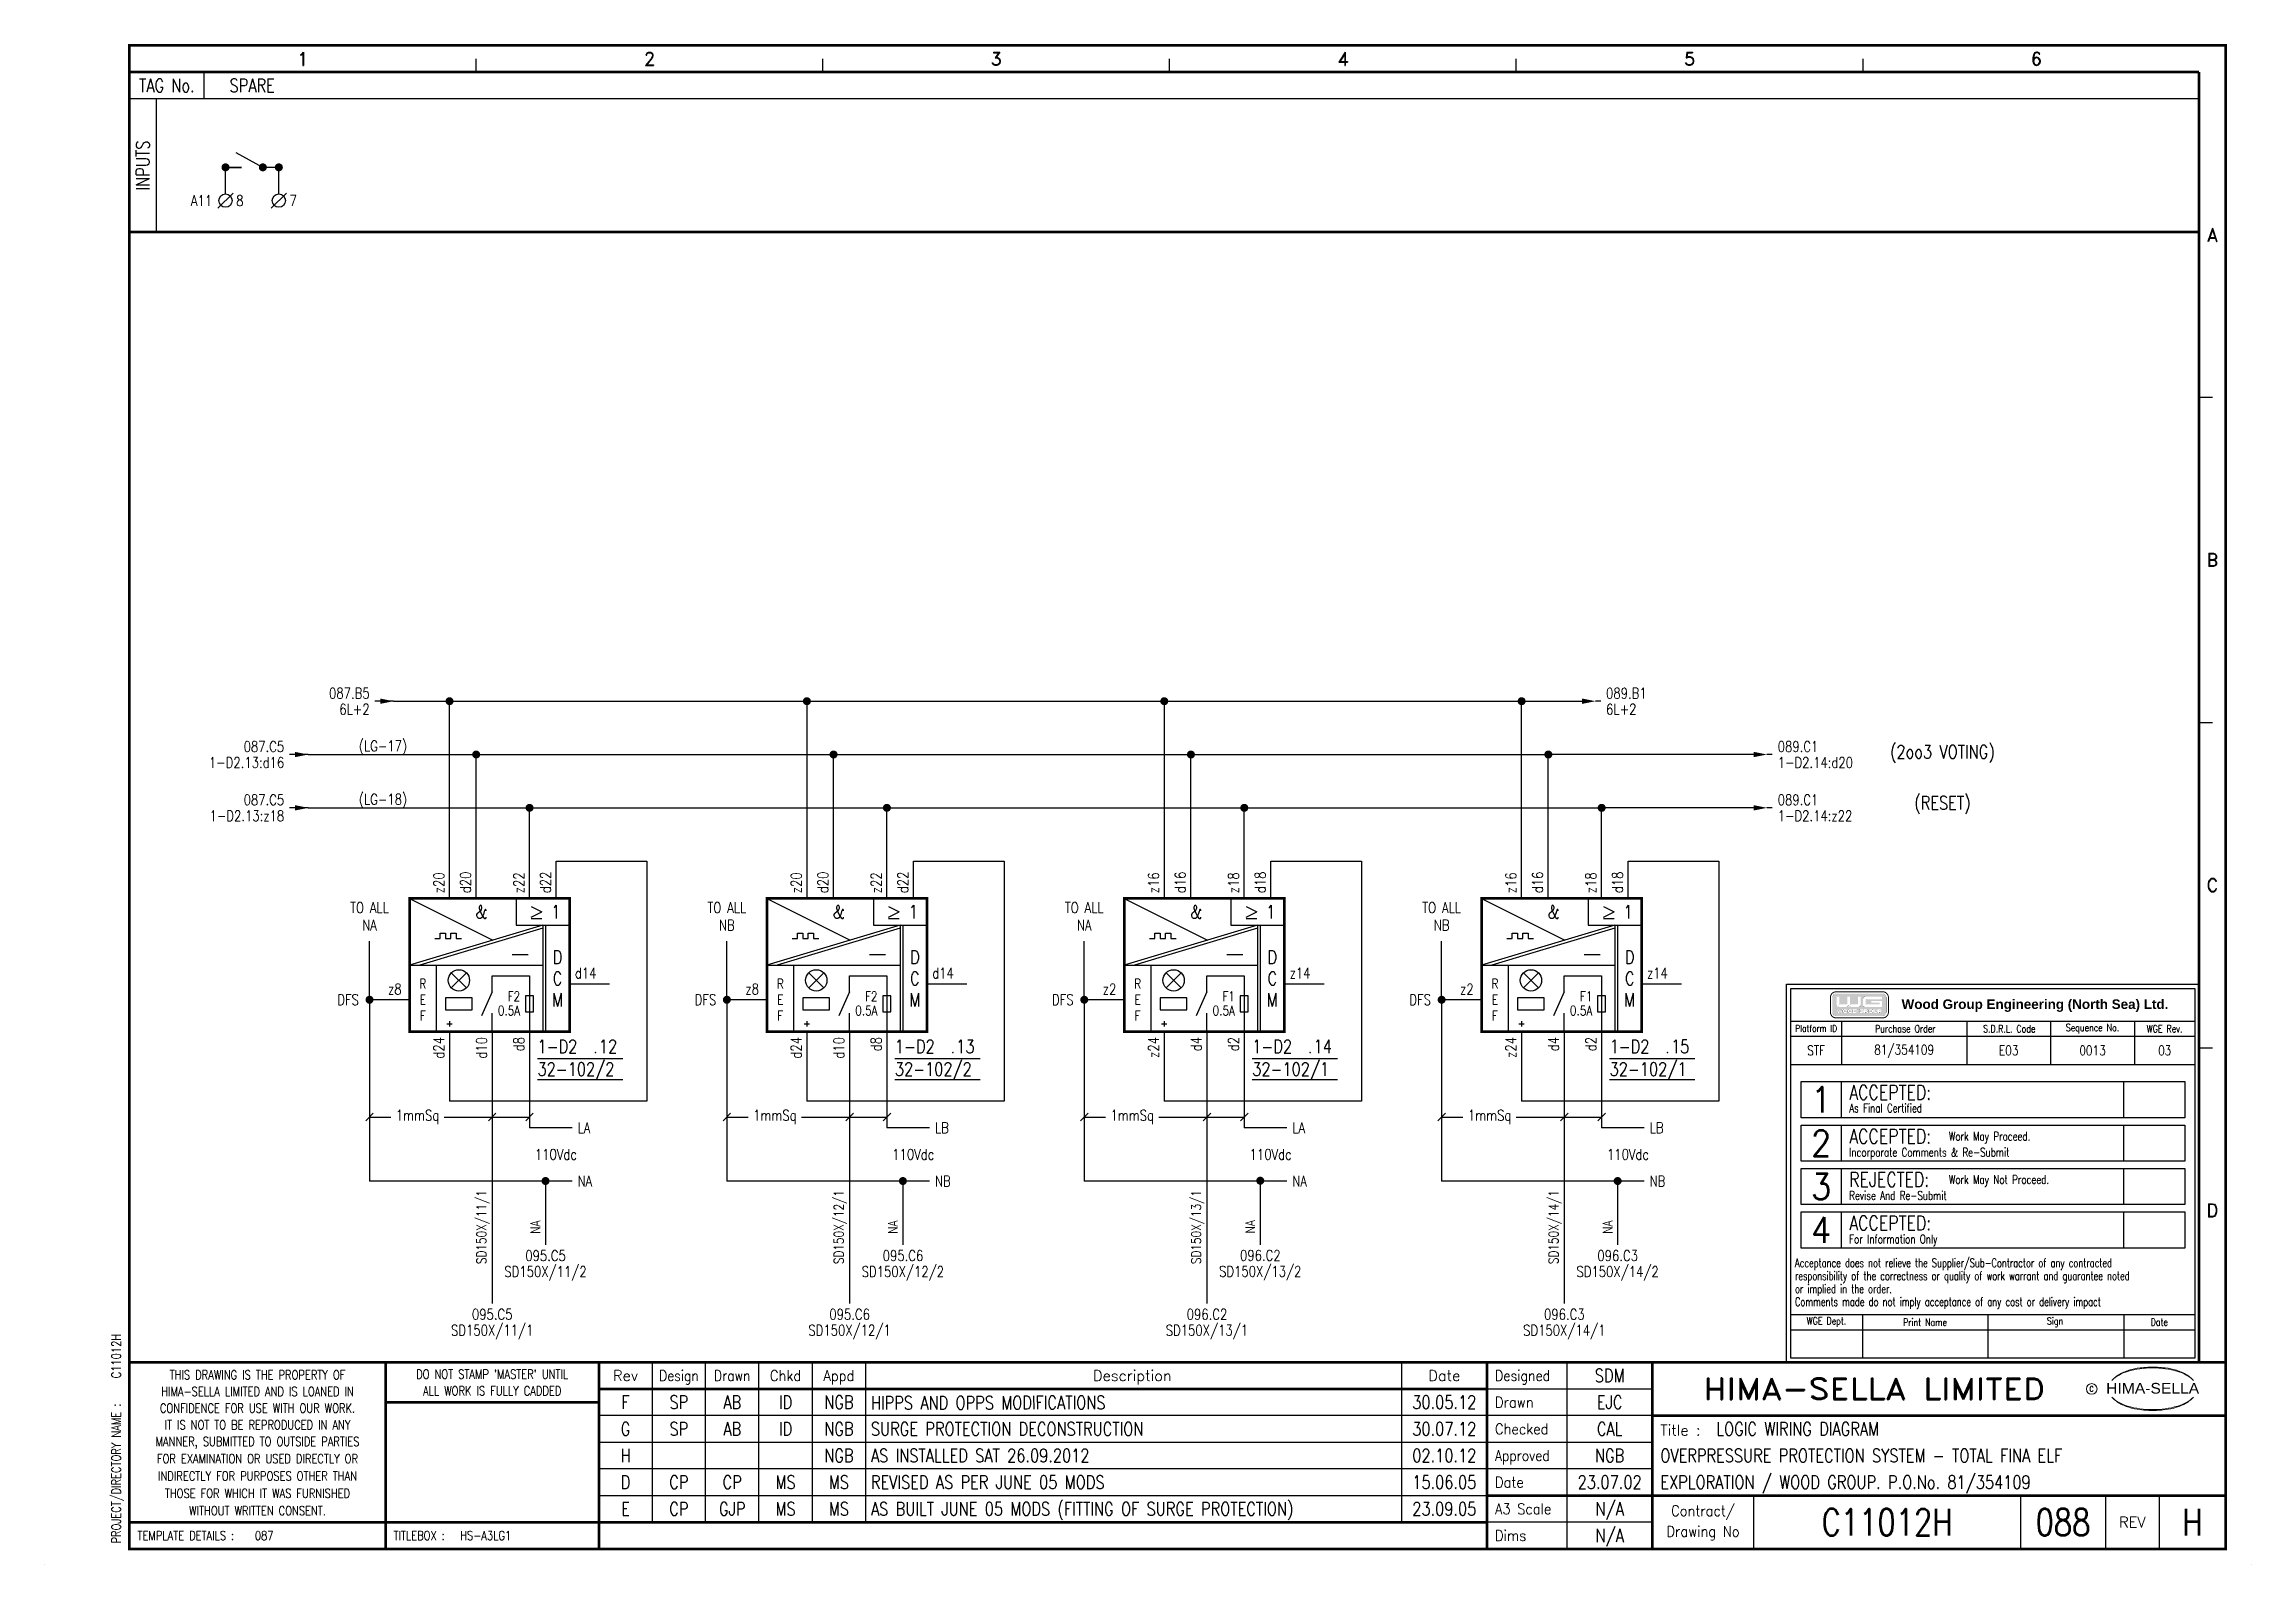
# Model space of a CAD drawing. Extents: x 0 to 414, y 0 to 285.
import ezdxf
from ezdxf.enums import TextEntityAlignment as Align

# ---------------------------------------------------------------- set-up
doc = ezdxf.new("R2010")
doc.units = 0
doc.header["$LTSCALE"] = 10
doc.header["$MEASUREMENT"] = 0
doc.linetypes.add('CONTINU', pattern=[0])
doc.linetypes.add('HIDDEN2', pattern=[0.1875, 0.125, -0.0625])
doc.layers.get('0').update_dxf_attribs({"linetype": 'CONTINUOUS'})
for name, color, linetype in [('ADD', 2, 'CONTINUOUS'), ('CATALOGUE', 2, 'CONTINUOUS'), ('COL', 2, 'CONTINU'), ('COM', 2, 'CONTINUOUS'), ('COUNTER', 2, 'CONTINUOUS'), ('DES', 2, 'CONTINUOUS'), ('ELAC003$', 7, 'CONTINUOUS'), ('GROUP', 2, 'CONTINUOUS'), ('LAB', 2, 'CONTINUOUS'), ('LINE', 1, 'CONTINUOUS'), ('LOCATION', 2, 'CONTINUOUS'), ('PCABGREY-0_22', 7, 'CONTINUOUS'), ('PREFIX', 2, 'CONTINUOUS'), ('RACK', 2, 'CONTINUOUS'), ('RECORD', 2, 'CONTINUOUS'), ('ROW', 2, 'CONTINU'), ('SLOT', 2, 'CONTINUOUS'), ('SNA', 2, 'CONTINUOUS'), ('SPOTS', 7, 'CONTINUOUS'), ('TEXT', 2, 'CONTINUOUS'), ('TPOL', 3, 'CONTINUOUS'), ('UPS', 7, 'CONTINUOUS'), ('WIRENOS', 4, 'CONTINUOUS'), ('XR_FUNCTION', 2, 'CONTINUOUS'), ('XR_MAIN', 2, 'CONTINUOUS'), ('ZONE', 2, 'CONTINUOUS')]:
    doc.layers.add(name, color=color, linetype=linetype)
doc.layers.add('MCABGREY-0_22', color=4, linetype='CONTINUOUS', plot=False)
doc.styles.add('ARIAL', font='ARIAL.TTF', dxfattribs={"height": 2.5})
doc.styles.add('CATALOGU', font='ROMANS.shx', dxfattribs={"width": 0.8, "height": 2.5})
doc.styles.add('CROSSREF', font='ROMANS.shx', dxfattribs={"width": 0.8, "height": 1})
doc.styles.add('FUNCTION', font='romans.shx', dxfattribs={"width": 0.8, "height": 2.5})
doc.styles.add('GROUP', font='romans.shx', dxfattribs={"width": 0.8, "height": 2.5})
doc.styles.add('LOCATION', font='romans.shx', dxfattribs={"width": 0.8, "height": 2})
doc.styles.add('PINS', font='romans.shx', dxfattribs={"width": 0.8, "height": 2})
doc.styles.add('RACK', font='romans.shx', dxfattribs={"width": 0.8, "height": 2})
doc.styles.add('REFERENC', font='ROMANS.shx', dxfattribs={"width": 0.8, "height": 2.5})
doc.styles.add('ROMAND', font='ROMAND')
doc.styles.add('ROMANS', font='romans.shx', dxfattribs={"width": 0.8})
doc.styles.add('SLOT', font='romans.shx', dxfattribs={"width": 0.8, "height": 2})
doc.styles.add('SYMBOL', font='romans.shx', dxfattribs={"width": 0.8})
doc.styles.add('TERMINAL', font='romans.shx', dxfattribs={"width": 0.8, "height": 2})
doc.styles.add('WIRES', font='ROMANS.shx', dxfattribs={"width": 0.8, "height": 2})
doc.styles.add('ZONE', font='ISOCP.shx', dxfattribs={"height": 2.5})

msp = doc.modelspace()

# ---------------------------------------------------------------- texts
at = {"color": 1, "linetype": 'Continuous', "insert": (348.2396, 106.073), "char_height": 1.8, "width": 56.3327, "attachment_point": 1}
msp.add_mtext('{\\fSwis721 BT|b1|i0|c0|p34;Wood Group Engineering (North Sea) Ltd.}', dxfattribs=at)
at = {"style": 'ROMANS', "flags": 8}
msp.add_attdef('CN1', text='1', height=0.0025, dxfattribs=at).set_placement((65.0183, 162), align=Align.MIDDLE_RIGHT)
msp.add_attdef('CN1', (288.3378, 162), '1', height=0.0025, dxfattribs=at)
at = {"layer": 'ELAC003$', "color": 1, "linetype": 'Continuous', "style": 'ROMANS', "width": 0.8}
for s, height, p in [('Platform ID', 1.2758, (332.2267, 100.616)), ('Purchase Order', 1.35, (348.9272, 100.5606)), ('S.D.R.L. Code', 1.35, (368.4235, 100.5606)), ('Sequence No.', 1.35, (384.0323, 100.5606)), ('WGE Rev.', 1.35, (397.5546, 100.5606)), ('WGE Dept.', 1.35, (334.1631, 45.5411)), ('Print Name', 1.35, (352.6356, 45.5411)), ('Sign', 1.35, (377, 45.5411)), ('Date', 1.35, (396.5577, 45.5411))]:
    msp.add_text(s, height=height, dxfattribs=at).set_placement(p, align=Align.MIDDLE)
at = {"layer": 'ELAC003$', "color": 3, "linetype": 'Continuous', "style": 'ROMANS', "width": 0.8889}
for s, p in [('1', (333.1663, 87.2591)), ('2', (333.1663, 79.0867)), ('3', (333.1663, 70.9808)), ('4', (333.1663, 62.8084))]:
    msp.add_text(s, height=4.86, dxfattribs=at).set_placement(p, align=Align.MIDDLE)
at = {"layer": 'ELAC003$', "color": 3, "linetype": 'Continuous', "style": 'ROMANS'}
for s, height, width, p in [('ACCEPTED:', 2.7, 0.8, (338.4173, 88.6079)), ('As Final Certified', 1.62, 0.7333, (338.4173, 85.6902)), ('ACCEPTED:', 2.7, 0.8, (338.4173, 80.3915)), ('Work May Proceed.', 1.62, 0.7333, (357.0989, 80.3915)), ('Incorporate Comments & Re-Submit', 1.62, 0.7333, (338.4173, 77.3924)), ('REJECTED:', 2.7, 0.8, (338.4173, 72.2856)), ('Work May Not Proceed.', 1.62, 0.7333, (357.0989, 72.2856)), ('Revise And Re-Submit', 1.62, 0.7333, (338.4173, 69.2865)), ('ACCEPTED:', 2.7, 0.8, (338.4173, 64.1133)), ('For Information Only', 1.62, 0.7333, (338.4173, 61.1143))]:
    msp.add_text(s, height=height, dxfattribs=dict(at, width=width)).set_placement(p, align=Align.MIDDLE_LEFT)
at = {"layer": 'ELAC003$', "color": 1, "linetype": 'Continuous', "style": 'ROMANS', "width": 0.7}
for s, p in [('Acceptance does not relieve the Supplier/Sub-Contractor of any contracted', (328.2492, 57.4562)), ('responsibility of the correctness or quality of work warrant and guarantee noted', (328.2492, 55.0262)), ('or implied in the order.', (328.2492, 52.5962)), ('Comments made do not imply acceptance of any cost or delivery impact', (328.2492, 50.1662))]:
    msp.add_text(s, height=1.62, dxfattribs=at).set_placement(p, align=Align.TOP_LEFT)
at = {"layer": 'MCABGREY-0_22', "style": 'WIRES', "width": 0.8}
for s, p in [('(LG-17)', (59, 152)), ('(LG-18)', (59, 142))]:
    msp.add_text(s, height=2, dxfattribs=at).set_placement(p, align=Align.BOTTOM_LEFT)
at = {"layer": 'TEXT', "style": 'ROMANS', "width": 0.8}
for s, height, p in [('SPARE', 2.5, (39, 277.5)), ('(2oo3 VOTING)', 2.5, (355.8865, 152.3331)), ('(RESET)', 2.5, (355.8865, 142.7804)), ('TO ALL', 2, (61, 123.28)), ('TO ALL', 2, (128, 123.28)), ('TO ALL', 2, (195, 123.28)), ('TO ALL', 2, (262, 123.28)), ('NA', 2, (61, 120)), ('NB', 2, (128, 120)), ('NA', 2, (195, 120)), ('NB', 2, (262, 120)), ('STF', 1.8, (332.2029, 96.5075)), ('81/354109', 1.8, (348.7153, 96.5075)), ('E03', 1.8, (368.3175, 96.5075)), ('0013', 1.8, (384.0325, 96.5075)), ('03', 1.8, (397.5545, 96.5075))]:
    msp.add_text(s, height=height, dxfattribs=at).set_placement(p, align=Align.MIDDLE)
at = {"layer": 'TEXT', "color": 3, "style": 'ROMANS', "width": 0.8}
for p in [(70, 84), (137, 84), (204, 84), (271, 84)]:
    msp.add_text('1mmSq', height=2, dxfattribs=at).set_placement(p, align=Align.MIDDLE)
at = {"layer": 'TEXT', "style": 'ROMANS', "width": 0.8}
for s, p in [('LA', (100, 81)), ('LB', (167, 81)), ('LA', (234, 81)), ('LB', (301, 81)), ('110Vdc', (92, 76)), ('110Vdc', (159, 76)), ('110Vdc', (226, 76)), ('110Vdc', (293, 76)), ('NA', (100, 71)), ('NB', (167, 71)), ('NA', (234, 71)), ('NB', (301, 71))]:
    msp.add_text(s, height=2, dxfattribs=at).set_placement(p)
for s, p in [('095.C5', (94, 58)), ('095.C6', (161, 58)), ('096.C2', (227.9983, 58.0587)), ('096.C3', (295, 58)), ('SD150X/11/2', (94, 55)), ('SD150X/12/2', (161, 55)), ('SD150X/13/2', (227.9983, 55.0587)), ('SD150X/14/2', (295, 55)), ('095.C5', (84, 47)), ('095.C6', (151, 47)), ('096.C2', (218, 47)), ('096.C3', (285, 47)), ('SD150X/11/1', (84, 44)), ('SD150X/12/1', (151, 44)), ('SD150X/13/1', (218, 44)), ('SD150X/14/1', (285, 44))]:
    msp.add_text(s, height=2, dxfattribs=at).set_placement(p, align=Align.MIDDLE_CENTER)
at = {"layer": 'TEXT', "width": 0.8}
for tag, text, style, p in [('087.B5', '', 'CROSSREF', (61.0183, 163.5)), ('6L+2', '??:??', 'ROMANS', (61.0183, 160.5))]:
    msp.add_attdef(tag, text=text, height=2, dxfattribs=dict(at, style=style)).set_placement(p, align=Align.MIDDLE_RIGHT)
for tag, text, style, p in [('089.B1', '', 'CROSSREF', (292.8378, 163.5)), ('6L+2', '??:??', 'ROMANS', (292.8378, 160.5))]:
    msp.add_attdef(tag, text=text, height=2, dxfattribs=dict(at, style=style)).set_placement(p, align=Align.MIDDLE_LEFT)
at = {"layer": 'UPS', "insert": (155, 31.6443), "char_height": 2.5, "width": 99, "attachment_point": 1, "rotation": 0.063025, "style": 'ROMANS'}
msp.add_mtext('HIPPS AND OPPS MODIFICATIONS', dxfattribs=at)
at = {"layer": 'UPS', "char_height": 2.5, "width": 99, "attachment_point": 1, "style": 'ROMANS'}
for s, insert in [('SURGE PROTECTION DECONSTRUCTION', (155, 26.75)), ('AS INSTALLED SAT 26.09.2012', (155, 21.75)), ('REVISED AS PER JUNE 05 MODS', (155, 16.75)), ('AS BUILT JUNE 05 MODS (FITTING OF SURGE PROTECTION)', (155, 11.75))]:
    msp.add_mtext(s, dxfattribs=dict(at, insert=insert))
at = {"layer": 'WIRENOS', "style": 'ROMANS', "width": 0.8}
for s, p in [('SD150X/11/1', (82.1095, 63.3546)), ('SD150X/12/1', (149.1095, 63.3546)), ('SD150X/13/1', (216.1095, 63.3546)), ('SD150X/14/1', (283.1095, 63.3546)), ('NA', (92.1095, 63.3546)), ('NA', (159.1095, 63.3546)), ('NA', (226.1078, 63.4133)), ('NA', (293.1095, 63.3546))]:
    msp.add_text(s, height=1.8, rotation=90, dxfattribs=at).set_placement(p, align=Align.MIDDLE)

# ---------------------------------------------------------------- blocks, each defined once
blk = doc.blocks.new('HS-A3LG1')
at = {"color": 1}
for p, q in [((81, 280), (81, 282.5)), ((146, 280), (146, 282.5)), ((211, 280), (211, 282.5)), ((276, 280), (276, 282.5)), ((341, 280), (341, 282.5)), ((30, 275), (30, 280)), ((404, 275), (16, 275)), ((21, 275), (21, 250)), ((404, 219), (406.5, 219)), ((404, 158), (406.5, 158)), ((404, 97), (406.5, 97)), ((114, 38), (114, 8)), ((124, 8), (124, 38)), ((134, 8), (134, 38)), ((144, 38), (144, 8)), ((154, 38), (154, 8)), ((254.5, 38), (254.5, 8)), ((285.5, 38), (285.5, 3)), ((270.5, 33), (301.5, 33)), ((301.5, 28), (104, 28)), ((104, 23), (301.5, 23)), ((301.5, 18), (104, 18)), ((104, 13), (270.5, 13)), ((320.5, 13), (320.5, 3)), ((370.5, 13), (370.5, 3)), ((386.5, 3), (386.5, 13)), ((396.5, 13), (396.5, 3)), ((301.5, 8), (270.5, 8)), ((0, 0), (0, 0.025)), ((413.9, 0), (413.9, 0.025))]:
    blk.add_line(p, q, dxfattribs=at)
at = {"color": 1, "const_width": 0.5}
blk.add_lwpolyline([(16, 3), (409, 3), (409, 285), (16, 285)], close=True, dxfattribs=at)
for points in [[(16, 280), (404, 280)], [(404, 38), (404, 280)], [(404, 250), (16, 250)], [(409, 38), (16, 38)], [(64, 3), (64, 38)], [(104, 3), (104, 38)], [(270.5, 38), (270.5, 3)], [(301.5, 3), (301.5, 38)], [(270.5, 33), (104, 33)], [(104, 30.5), (64, 30.5)], [(409, 28), (301.5, 28)], [(270.5, 13), (409, 13)], [(270.5, 8), (16, 8)]]:
    blk.add_lwpolyline(points, dxfattribs=at)
at = {"color": 3, "lineweight": 13}
blk.add_circle((383.8795, 33), 1, dxfattribs=at)
for centre, radius, start, end in [((392.604, 29.3277), 7.2401, 106.0532, 133.5024), ((392.8763, 29.5135), 7.2999, 130.419, 136.057), ((392.1149, 30.6001), 5.9804, 122.244, 131.6154), ((391.752, 31.2819), 5.2104, 111.8206, 122.8668), ((393.7772, 27.1992), 9.7601, 107.5931, 113.9452), ((395.0991, 20.9965), 15.9367, 89.2698, 106.3911), ((394.0978, 26.015), 10.9859, 96.0146, 107.3203), ((395.2933, 18.8099), 18.2818, 92.8917, 97.3734), ((395.2419, 21.3644), 15.7281, 89.7805, 93.1738), ((395.5053, 20.9965), 15.9367, 73.6089, 90.7302), ((395.3626, 21.3644), 15.7281, 86.8262, 90.2195), ((395.3112, 18.8099), 18.2818, 82.6266, 87.1083), ((396.5067, 26.015), 10.9859, 72.6797, 83.9854), ((396.8272, 27.1992), 9.7601, 66.0548, 72.4069), ((398.0005, 29.3277), 7.2401, 46.4976, 73.9468), ((398.8524, 31.2819), 5.2104, 57.1332, 68.1794), ((398.4895, 30.6001), 5.9804, 48.3846, 57.756), ((397.7282, 29.5135), 7.2999, 43.943, 49.581), ((392.8763, 36.545), 7.2999, 223.943, 229.581), ((392.604, 36.7308), 7.2401, 226.4976, 253.9468), ((392.1149, 35.4585), 5.9804, 228.3846, 237.756), ((391.752, 34.7766), 5.2104, 237.1332, 248.1794), ((393.7772, 38.8593), 9.7601, 246.0548, 252.4069), ((395.0991, 45.062), 15.9367, 253.6089, 270.7302), ((394.0978, 40.0435), 10.9859, 252.6797, 263.9854), ((395.2933, 47.2486), 18.2818, 262.6266, 267.1083), ((395.2419, 44.6941), 15.7281, 266.8262, 270.2195), ((395.5053, 45.062), 15.9367, 269.2698, 286.3911), ((395.3626, 44.6941), 15.7281, 269.7805, 273.1738), ((395.3112, 47.2486), 18.2818, 272.8917, 277.3734), ((396.5067, 40.0435), 10.9859, 276.0146, 287.3203), ((396.8272, 38.8593), 9.7601, 287.5931, 293.9452), ((398.0005, 36.7308), 7.2401, 286.0532, 313.5024), ((398.8524, 34.7766), 5.2104, 291.8206, 302.8668), ((398.4895, 35.4585), 5.9804, 302.244, 311.6154), ((397.7282, 36.545), 7.2999, 310.419, 316.057)]:
    blk.add_arc(centre, radius, start, end, dxfattribs=at)
at = {"color": 2, "style": 'ROMAND'}
for s, p in [('1', (48.5, 282.5)), ('2', (113.5, 282.5)), ('3', (178.5, 282.5)), ('4', (243.5, 282.5)), ('5', (308.5, 282.5)), ('6', (373.5, 282.5)), ('A', (406.5, 249.5)), ('B', (406.5, 188.5)), ('C', (406.5, 127.5)), ('D', (406.5, 66.5))]:
    blk.add_text(s, height=2.5, dxfattribs=at).set_placement(p, align=Align.MIDDLE)
at = {"color": 1}
for s, height, style, width, p in [('TAG No.', 2.5, 'ROMANS', 0.8, (23, 277.5)), ('HIMA-SELLA LIMITED', 4, 'ROMAND', 1.15, (343.0965, 33))]:
    blk.add_text(s, height=height, dxfattribs=dict(at, style=style, width=width)).set_placement(p, align=Align.MIDDLE)
at = {"color": 1, "style": 'ROMANS', "width": 0.8}
blk.add_text('INPUTS', height=2.5, rotation=90, dxfattribs=at).set_placement((18.5, 262.5), align=Align.MIDDLE)
at = {"color": 3, "lineweight": 13, "style": 'ROMANS', "width": 0.8}
for s, p in [('HIMA-SELLA LIMITED AND IS LOANED IN', (40, 32.5193)), ('THIS DRAWING IS THE PROPERTY OF', (40, 35.6443)), ("DO NOT STAMP 'MASTER' UNTIL", (84, 35.7693)), ('ALL WORK IS FULLY CADDED', (84, 32.6443)), ('CONFIDENCE FOR USE WITH OUR WORK.', (40, 29.3879)), ('IT IS NOT TO BE REPRODUCED IN ANY', (40, 26.2629)), ('MANNER, SUBMITTED TO OUTSIDE PARTIES', (40, 23.1379)), ('FOR EXAMINATION OR USED DIRECTLY OR', (40, 19.9054)), ('INDIRECTLY FOR PURPOSES OTHER THAN', (40, 16.6554)), ('THOSE FOR WHICH IT WAS FURNISHED', (40, 13.4054)), ('WITHOUT WRITTEN CONSENT.', (40, 10.1554))]:
    blk.add_text(s, height=1.7, dxfattribs=at).set_placement(p, align=Align.MIDDLE_CENTER)
at = {"color": 4, "style": 'ROMAND'}
for s, p in [('Rev', (109, 34.5)), ('Description', (204, 34.5)), ('Date', (262.5, 34.5))]:
    blk.add_text(s, height=2, dxfattribs=at).set_placement(p, align=Align.CENTER)
for s, width, p in [('Design', 0.85, (119, 34.5)), ('Drawn', 0.85, (129, 34.5)), ('Chkd', 0.9, (139, 34.5)), ('Appd', 0.9, (149, 34.5))]:
    blk.add_text(s, height=2, dxfattribs=dict(at, width=width)).set_placement(p, align=Align.CENTER)
for s, width, p in [('Designed', 0.87, (272, 34.5)), ('Drawn', 0.9, (272, 29.5)), ('Checked', 0.9, (272, 24.5)), ('Approved', 0.85, (272, 19.5)), ('Date', 0.9, (272, 14.5)), ('A3 Scale', 0.9, (272, 9.5)), ('Dims', 0.9, (272, 4.5))]:
    blk.add_text(s, height=2, dxfattribs=dict(at, width=width)).set_placement(p)
at = {"color": 3, "lineweight": 13, "style": 'ROMANS', "width": 0.8}
blk.add_text('C', height=1, dxfattribs=at).set_placement((383.8436, 32.5), align=Align.CENTER)
at = {"color": 1, "style": 'ARIAL', "width": 1.05}
blk.add_text('HIMA-SELLA', height=2, dxfattribs=at).set_placement((395.3022, 32.1293), align=Align.CENTER)
at = {"color": 3, "style": 'ROMANS', "width": 0.8}
blk.add_text('PROJECT/DIRECTORY NAME :', height=1.7, rotation=90, dxfattribs=at).set_placement((13.5, 4), align=Align.MIDDLE_LEFT)
at = {"color": 4, "style": 'ROMAND'}
blk.add_text('Title :', height=2, dxfattribs=at).set_placement((303, 24.25))
at = {"color": 4, "style": 'ROMAND', "width": 0.9}
for s, p in [('Contract/', (311, 10)), ('Drawing No', (311, 6))]:
    blk.add_text(s, height=2, dxfattribs=at).set_placement(p, align=Align.MIDDLE)
at = {"color": 4, "style": 'ROMAND'}
blk.add_text('REV', height=2, dxfattribs=at).set_placement((391.5, 8), align=Align.MIDDLE)
at = {"color": 3, "style": 'ROMANS', "width": 0.8}
for s, p in [('TEMPLATE DETAILS :', (17.5, 5.5)), ('TITLEBOX :', (65.5, 5.5)), ('HS-A3LG1', (78, 5.5))]:
    blk.add_text(s, height=1.7, dxfattribs=at).set_placement(p, align=Align.MIDDLE_LEFT)
at = {"layer": 'COL', "style": 'ROMAND', "flags": 9}
for tag, p in [('COL1', (48.5, 282.5)), ('COL2', (113.5, 282.5)), ('COL3', (178.5, 282.5)), ('COL4', (243.5, 282.5)), ('COL5', (308.5, 282.5)), ('COL6', (373.5, 282.5))]:
    blk.add_attdef(tag, p, '', height=2.5, dxfattribs=at)
at = {"layer": 'ROW', "style": 'ROMAND', "flags": 9}
for tag, p in [('ROW1', (406.5, 249.5)), ('ROW2', (406.5, 188.5)), ('ROW3', (406.5, 127.5)), ('ROW4', (406.5, 66.5))]:
    blk.add_attdef(tag, p, '', height=2.5, dxfattribs=at)
at = {"layer": 'UPS', "color": 3, "style": 'ROMANS', "width": 0.8, "flags": 8}
blk.add_attdef('PROJS->NOMPRO', text='', height=1.7, rotation=90, dxfattribs=at).set_placement((13.5, 35), align=Align.MIDDLE_LEFT)
at = {"layer": 'UPS', "style": 'ROMANS', "width": 3.1263, "flags": 8}
blk.add_attdef('PLANOS->MCAN1', text='', height=2.5, rotation=0.061173, dxfattribs=at).set_placement((155, 31.6443), (254, 31.75), align=Align.FIT)
at = {"layer": 'UPS', "style": 'ROMANS', "width": 0.8, "flags": 8}
for tag, height, p in [('PLANOS->VERIF', 2.5, (293.5, 34.25)), ('PLANOS->CANVI1', 2.5, (109, 29.25)), ('PLANOS->NCAN1', 2.5, (149, 29.25)), ('PLANOS->DCAN1', 2.5, (262.5, 29.25)), ('PLANOS->ORIG', 2.5, (293.5, 29.25)), ('PLANOS->CANVI2', 2.5, (109, 24.25)), ('PLANOS->NCAN2', 2.5, (149, 24.25)), ('PLANOS->DCAN2', 2.5, (262.5, 24.25)), ('PLANOS->HECHF', 2.5, (293.5, 24.25)), ('PLANOS->CANVI3', 2.5, (109, 19.25)), ('PLANOS->NCAN3', 2.5, (149, 19.25)), ('PLANOS->DCAN3', 2.5, (262.5, 19.25)), ('PLANOS->HECHD', 2.5, (293.5, 19.25)), ('PLANOS->CANVI4', 2.5, (109, 14.25)), ('PLANOS->NCAN4', 2.5, (149, 14.25)), ('PLANOS->DCAN4', 2.5, (262.5, 14.25)), ('PLANOS->DATACREA', 2.5, (293.5, 14.25)), ('PLANOS->CANVI5', 2.5, (109, 9.25)), ('PLANOS->NCAN5', 2.5, (149, 9.25)), ('PLANOS->DCAN5', 2.5, (262.5, 9.25)), ('PLANOS->NR1', 2.5, (293.5, 9.25)), ('PROJS->DESCPRO3', 5, (345.5, 5.5)), ('PLANOS->PLANO', 5, (378.5, 5.5)), ('PLANOS->USER', 5, (402.75, 5.5)), ('PLANOS->NR2', 2.5, (293.5, 4.25))]:
    blk.add_attdef(tag, text='', height=height, dxfattribs=at).set_placement(p, align=Align.CENTER)
at = {"layer": 'UPS', "style": 'ROMANS', "flags": 8}
for tag, width, p, p2 in [('PLANOS->MCAN2', 3.0574, (155, 26.75), (254, 26.75)), ('PLANOS->MCAN3', 3.0574, (155, 21.75), (254, 21.75)), ('PLANOS->MCAN4', 3.0462, (155, 16.75), (254, 16.75)), ('PLANOS->MCAN5', 3.0574, (155, 11.75), (254, 11.75))]:
    blk.add_attdef(tag, text='', height=2.5, dxfattribs=dict(at, width=width)).set_placement(p, p2, align=Align.FIT)
at = {"layer": 'UPS', "style": 'ROMANS', "width": 0.8, "flags": 8}
blk.add_attdef('PLANOS->DENOM', (313.5, 24.25), '', height=2.5, dxfattribs=at)
at = {"layer": 'UPS', "color": 4, "style": 'ROMANS', "width": 0.8, "flags": 8}
for tag, p in [('PROJS->DESCPRO1', (303, 19.25)), ('PROJS->DESCPRO2', (303, 14.25))]:
    blk.add_attdef(tag, p, '', height=2.5, dxfattribs=at)
at = {"layer": 'UPS', "color": 3, "style": 'ROMANS', "width": 0.8, "flags": 8}
blk.add_attdef('PLANOS->PROTOTIPO', text='', height=1.7, dxfattribs=at).set_placement((39.5, 5.5), align=Align.MIDDLE_LEFT)
at = {"layer": 'UPS', "style": 'ROMANS', "width": 0.8, "flags": 8}
blk.add_attdef('PLANOS->OBS4', text='', height=2.5, dxfattribs=at).set_placement((107, 5.5), align=Align.MIDDLE_LEFT)
blk = doc.blocks.new('EDREV')
at = {"color": 2, "style": 'ROMANS', "width": 0.8}
for tag, p in [('DES', (129.2, 29.25)), ('DRN', (139.2, 29.25)), ('CHKD', (149.2, 29.25)), ('DES', (129.2, 24.25)), ('DRN', (139.2, 24.25)), ('CHKD', (149.2, 24.25)), ('DES', (129.2, 19.25)), ('DRN', (139.2, 19.25)), ('CHKD', (149.2, 19.25)), ('DES', (129.2, 14.25)), ('DRN', (139.2, 14.25)), ('CHKD', (149.2, 14.25)), ('DES', (129.2, 9.25)), ('DRN', (139.2, 9.25)), ('CHKD', (149.2, 9.25))]:
    blk.add_attdef(tag, text='', height=2.5, dxfattribs=at).set_placement(p, align=Align.CENTER)
blk = doc.blocks.new('32-102-1')
for p, q in [((-7.5, 0), (8.125, -7.8125)), ((12.5, 0), (12.5, -5)), ((15.3254, -1.5188), (17.3254, -2.5188)), ((15.3254, -3.5188), (17.3254, -2.5188)), ((15.3254, -3.7688), (17.3254, -3.7688)), ((17.5, -5), (-7.5, -12.5)), ((17.5, -5.5742), (-5.5859, -12.5)), ((-2.75, -7.5), (-1.75, -7.5)), ((-1.75, -6.5), (-0.75, -6.5)), ((-1.75, -7.5), (-1.75, -6.5)), ((-0.75, -6.5), (-0.75, -7.5)), ((-0.75, -7.5), (0.25, -7.5)), ((0.25, -6.5), (1.25, -6.5)), ((0.25, -7.5), (0.25, -6.5)), ((1.25, -6.5), (1.25, -7.5)), ((1.25, -7.5), (2.25, -7.5)), ((12.5, -5), (22.5, -5)), ((17.5, -5), (17.5, -25)), ((18, -5), (18, -25)), ((11.75, -10.5), (14.75, -10.5)), ((-7.5, -12.5), (17.5, -12.5)), ((-2.5, -12.5), (-2.5, -25)), ((0.3358, -16.7892), (3.1642, -13.9608)), ((0.3358, -13.9608), (3.1642, -16.7892)), ((8, -14.5), (15, -14.5)), ((8, -17.5), (8, -14.5)), ((15, -14.5), (15, -25)), ((22.5, -16), (30, -16)), ((-7.5, -19), (-15, -19)), ((8, -17.5), (6, -22)), ((-0.5, -23.5), (0.5, -23.5)), ((0, -23), (0, -24)), ((8, -25), (8, -21.5)), ((16.5, -30), (32.5, -30)), ((32.5, -34), (16.5, -34))]:
    blk.add_line(p, q)
at = {"const_width": 0.5}
blk.add_lwpolyline([(-7.5, -25), (22.5, -25), (22.5, 0), (-7.5, 0)], close=True, dxfattribs=at)
for points in [[(-0.75, -20.875), (4.25, -20.875), (4.25, -18.625), (-0.75, -18.625)], [(14.25, -21.25), (15.75, -21.25), (15.75, -18.25), (14.25, -18.25)]]:
    blk.add_lwpolyline(points, close=True)
blk.add_circle((1.75, -15.375), 2)
at = {"style": 'ROMANS', "width": 0.8}
blk.add_text('&', height=2.5, dxfattribs=at).set_placement((6, -3.75), align=Align.CENTER)
blk.add_text('1', height=2.5, dxfattribs=at).set_placement((19.0754, -3.7688))
for s, p in [('D', (20.25, -11)), ('C', (20.25, -15)), ('M', (20.25, -19))]:
    blk.add_text(s, height=2.5, dxfattribs=at).set_placement(p, align=Align.MIDDLE)
blk.add_text('F1', height=1.8, dxfattribs=at).set_placement((13.25, -19.25), align=Align.RIGHT)
at = {"insert": (-5, -19), "char_height": 1.8, "width": 0.8, "attachment_point": 5, "style": 'ROMANS'}
blk.add_mtext('R\\PE\\PF', dxfattribs=at)
at = {"style": 'ROMANS', "width": 0.8}
blk.add_attdef('AMPS', text='', height=1.8, dxfattribs=at).set_placement((13.25, -21.9383), align=Align.RIGHT)
at = {"layer": 'ADD', "style": 'PINS', "width": 0.8, "flags": 1}
blk.add_attdef('ADD1', (24, 1.75), '', height=1.5, dxfattribs=at)
at = {"layer": 'COM', "style": 'PINS', "width": 0.8, "flags": 1}
blk.add_attdef('COM1', (24, -2.25), '', height=1.5, dxfattribs=at)
at = {"layer": 'DES', "style": 'PINS', "width": 0.8, "flags": 1}
blk.add_attdef('DES1', (24, -0.25), '', height=1.5, dxfattribs=at)
at = {"layer": 'GROUP', "style": 'GROUP', "width": 0.8, "flags": 1}
blk.add_attdef('GROUP', (24, -8.25), '', height=1.5, dxfattribs=at)
at = {"layer": 'LAB', "style": 'PINS', "width": 0.8}
blk.add_attdef('LAB1', text='', height=2.5, dxfattribs=at).set_placement((16.5, -32), align=Align.MIDDLE_LEFT)
at = {"layer": 'LOCATION', "style": 'LOCATION', "width": 0.8}
blk.add_attdef('LOCATION', text='', height=2, dxfattribs=at).set_placement((-17, -19), align=Align.MIDDLE_RIGHT)
at = {"layer": 'RACK', "style": 'RACK', "width": 0.8}
blk.add_attdef('RACK', (16.5, -29), '', height=2.5, dxfattribs=at)
at = {"layer": 'SLOT', "style": 'SLOT', "width": 0.8}
blk.add_attdef('SLOT', (28, -29), '', height=2.5, dxfattribs=at)
at = {"layer": 'SNA', "style": 'SYMBOL', "width": 0.8, "flags": 1}
blk.add_attdef('SNA', (24, -6.25), '', height=1.5, dxfattribs=at)
at = {"layer": 'TEXT', "color": 3, "style": 'PINS', "width": 0.8}
blk.add_text('z16', height=2, rotation=90, dxfattribs=at).set_placement((-2, 1), align=Align.MIDDLE_LEFT)
at = {"layer": 'TEXT', "style": 'ROMANS', "width": 0.8}
blk.add_text('.', height=2, dxfattribs=at).set_placement((27, -29))
at = {"layer": 'TPOL', "style": 'PINS', "width": 0.8}
for tag, p in [('CN1', (-1, 1)), ('CN2', (4, 1)), ('CN3', (14, 1)), ('CN4', (19, 1))]:
    blk.add_attdef(tag, p, '', height=2, rotation=90, dxfattribs=at)
blk.add_attdef('CN8', text='', height=2, dxfattribs=at).set_placement((-9, -18), align=Align.RIGHT)
blk.add_attdef('CN9', (23.5, -15), '', height=2, dxfattribs=at)
for tag, p in [('CN5', (-1, -26)), ('CN6', (7, -26)), ('CN7', (14, -26))]:
    blk.add_attdef(tag, text='', height=2, rotation=90, dxfattribs=at).set_placement(p, align=Align.RIGHT)
at = {"layer": 'XR_FUNCTION', "style": 'FUNCTION', "width": 0.8, "flags": 1}
blk.add_attdef('XR_FUNCTION', (24, -4.25), '', height=1.5, dxfattribs=at)
at = {"layer": 'XR_MAIN', "style": 'CROSSREF', "width": 0.8, "flags": 1}
blk.add_attdef('XR_MAIN', (24, -10.25), '', height=1.5, dxfattribs=at)
blk = doc.blocks.new('EQUPOT04')
blk.add_line((3.5, 0), (0, 0))
blk.add_solid([(1, 0.5), (1, -0.5), (3.5, 0)])
at = {"layer": 'TEXT', "style": 'ROMANS', "width": 0.8}
blk.add_attdef('CONNECTION', text='', height=2, dxfattribs=at).set_placement((-1, -1.5), align=Align.MIDDLE_RIGHT)
at = {"layer": 'TPOL', "style": 'ROMANS', "flags": 8}
blk.add_attdef('CN1', text='', height=0.0025, dxfattribs=at).set_placement((3, 0), align=Align.MIDDLE_RIGHT)
at = {"layer": 'XR_FUNCTION', "style": 'FUNCTION', "width": 0.8, "flags": 1}
blk.add_attdef('XR_FUNCTION', text='', height=2, dxfattribs=at).set_placement((3.5, 0), align=Align.MIDDLE_LEFT)
at = {"layer": 'XR_MAIN', "style": 'CROSSREF', "width": 0.8}
for tag in ['XR_PREV', 'XR_NEXT']:
    blk.add_attdef(tag, text='', height=2, dxfattribs=at).set_placement((-1, 1.5), align=Align.MIDDLE_RIGHT)
blk = doc.blocks.new('32-102-2')
for p, q in [((-7.5, 0), (8.125, -7.8125)), ((12.5, 0), (12.5, -5)), ((15.3254, -1.5188), (17.3254, -2.5188)), ((15.3254, -3.5188), (17.3254, -2.5188)), ((15.3254, -3.7688), (17.3254, -3.7688)), ((17.5, -5), (-7.5, -12.5)), ((17.5, -5.5742), (-5.5859, -12.5)), ((-2.75, -7.5), (-1.75, -7.5)), ((-1.75, -6.5), (-0.75, -6.5)), ((-1.75, -7.5), (-1.75, -6.5)), ((-0.75, -6.5), (-0.75, -7.5)), ((-0.75, -7.5), (0.25, -7.5)), ((0.25, -6.5), (1.25, -6.5)), ((0.25, -7.5), (0.25, -6.5)), ((1.25, -6.5), (1.25, -7.5)), ((1.25, -7.5), (2.25, -7.5)), ((12.5, -5), (22.5, -5)), ((17.5, -5), (17.5, -25)), ((18, -5), (18, -25)), ((11.75, -10.5), (14.75, -10.5)), ((-7.5, -12.5), (17.5, -12.5)), ((-2.5, -12.5), (-2.5, -25)), ((0.3358, -16.7892), (3.1642, -13.9608)), ((0.3358, -13.9608), (3.1642, -16.7892)), ((8, -14.5), (15, -14.5)), ((8, -17.5), (8, -14.5)), ((15, -14.5), (15, -25)), ((22.5, -16), (30, -16)), ((-7.5, -19), (-15, -19)), ((8, -17.5), (6, -22)), ((-0.5, -23.5), (0.5, -23.5)), ((0, -23), (0, -24)), ((8, -25), (8, -21.5)), ((16.5, -30), (32.5, -30)), ((32.5, -34), (16.5, -34))]:
    blk.add_line(p, q)
at = {"const_width": 0.5}
blk.add_lwpolyline([(-7.5, -25), (22.5, -25), (22.5, 0), (-7.5, 0)], close=True, dxfattribs=at)
for points in [[(-0.75, -20.875), (4.25, -20.875), (4.25, -18.625), (-0.75, -18.625)], [(14.25, -21.25), (15.75, -21.25), (15.75, -18.25), (14.25, -18.25)]]:
    blk.add_lwpolyline(points, close=True)
blk.add_circle((1.75, -15.375), 2)
at = {"style": 'ROMANS', "width": 0.8}
blk.add_text('&', height=2.5, dxfattribs=at).set_placement((6, -3.75), align=Align.CENTER)
blk.add_text('1', height=2.5, dxfattribs=at).set_placement((19.0754, -3.7688))
for s, p in [('D', (20.25, -11)), ('C', (20.25, -15)), ('M', (20.25, -19))]:
    blk.add_text(s, height=2.5, dxfattribs=at).set_placement(p, align=Align.MIDDLE)
blk.add_text('F2', height=1.8, dxfattribs=at).set_placement((13.25, -19.25), align=Align.RIGHT)
at = {"insert": (-5, -19), "char_height": 1.8, "width": 0.8, "attachment_point": 5, "style": 'ROMANS'}
blk.add_mtext('R\\PE\\PF', dxfattribs=at)
at = {"style": 'ROMANS', "width": 0.8}
blk.add_attdef('AMPS', text='', height=1.8, dxfattribs=at).set_placement((13.25, -21.9383), align=Align.RIGHT)
at = {"layer": 'ADD', "style": 'PINS', "width": 0.8, "flags": 1}
blk.add_attdef('ADD1', (24, 1.75), '', height=1.5, dxfattribs=at)
at = {"layer": 'COM', "style": 'PINS', "width": 0.8, "flags": 1}
blk.add_attdef('COM1', (24, -2.25), '', height=1.5, dxfattribs=at)
at = {"layer": 'DES', "style": 'PINS', "width": 0.8, "flags": 1}
blk.add_attdef('DES1', (24, -0.25), '', height=1.5, dxfattribs=at)
at = {"layer": 'GROUP', "style": 'GROUP', "width": 0.8, "flags": 1}
blk.add_attdef('GROUP', (24, -8.25), '', height=1.5, dxfattribs=at)
at = {"layer": 'LAB', "style": 'PINS', "width": 0.8}
blk.add_attdef('LAB1', text='', height=2.5, dxfattribs=at).set_placement((16.5, -32), align=Align.MIDDLE_LEFT)
at = {"layer": 'LOCATION', "style": 'LOCATION', "width": 0.8}
blk.add_attdef('LOCATION', text='', height=2, dxfattribs=at).set_placement((-17, -19), align=Align.MIDDLE_RIGHT)
at = {"layer": 'RACK', "style": 'RACK', "width": 0.8}
blk.add_attdef('RACK', (16.5, -29), '', height=2.5, dxfattribs=at)
at = {"layer": 'SLOT', "style": 'SLOT', "width": 0.8}
blk.add_attdef('SLOT', (28, -29), '', height=2.5, dxfattribs=at)
at = {"layer": 'SNA', "style": 'SYMBOL', "width": 0.8, "flags": 1}
blk.add_attdef('SNA', (24, -6.25), '', height=1.5, dxfattribs=at)
at = {"layer": 'TEXT', "color": 3, "style": 'PINS', "width": 0.8}
blk.add_text('z20', height=2, rotation=90, dxfattribs=at).set_placement((-2, 1), align=Align.MIDDLE_LEFT)
at = {"layer": 'TEXT', "style": 'ROMANS', "width": 0.8}
blk.add_text('.', height=2, dxfattribs=at).set_placement((27, -29))
at = {"layer": 'TPOL', "style": 'PINS', "width": 0.8}
for tag, p in [('CN1', (-1, 1)), ('CN2', (4, 1)), ('CN3', (14, 1)), ('CN4', (19, 1))]:
    blk.add_attdef(tag, p, '', height=2, rotation=90, dxfattribs=at)
blk.add_attdef('CN8', text='', height=2, dxfattribs=at).set_placement((-9, -18), align=Align.RIGHT)
blk.add_attdef('CN9', (23.5, -15), '', height=2, dxfattribs=at)
for tag, p in [('CN5', (-1, -26)), ('CN6', (7, -26)), ('CN7', (14, -26))]:
    blk.add_attdef(tag, text='', height=2, rotation=90, dxfattribs=at).set_placement(p, align=Align.RIGHT)
at = {"layer": 'XR_FUNCTION', "style": 'FUNCTION', "width": 0.8, "flags": 1}
blk.add_attdef('XR_FUNCTION', (24, -4.25), '', height=1.5, dxfattribs=at)
at = {"layer": 'XR_MAIN', "style": 'CROSSREF', "width": 0.8, "flags": 1}
blk.add_attdef('XR_MAIN', (24, -10.25), '', height=1.5, dxfattribs=at)
blk = doc.blocks.new('EQUPOT03')
blk.add_line((0, 0), (-1, 0))
blk.add_solid([(-3.5, 0.5), (-3.5, -0.5), (-1, 0)])
at = {"layer": 'TEXT', "style": 'ROMANS', "width": 0.8}
blk.add_attdef('CONNECTION', text='', height=2, dxfattribs=at).set_placement((1, -1.5), align=Align.MIDDLE_LEFT)
at = {"layer": 'TPOL', "style": 'ROMANS', "flags": 8}
blk.add_attdef('CN1', (-3.5, 0), '', height=0.0025, dxfattribs=at)
at = {"layer": 'XR_FUNCTION', "style": 'FUNCTION', "width": 0.8, "flags": 1}
blk.add_attdef('XR_FUNCTION', text='', height=1, dxfattribs=at).set_placement((-4.5, 0), align=Align.MIDDLE_RIGHT)
at = {"layer": 'XR_MAIN', "style": 'CROSSREF', "width": 0.8}
for tag in ['XR_NEXT', 'XR_PREV']:
    blk.add_attdef(tag, text='', height=2, dxfattribs=at).set_placement((1, 1.5), align=Align.MIDDLE_LEFT)
blk = doc.blocks.new('TERM01')
blk.add_line((1.4142, 1.4142), (-1.4142, -1.4142))
blk.add_circle((0, 0), 1.25)
at = {"layer": 'CATALOGUE', "style": 'CATALOGU', "width": 0.8, "flags": 9}
blk.add_attdef('CATALOGUE', (2, -3.5), '', height=0.5, dxfattribs=at)
at = {"layer": 'COUNTER', "style": 'SYMBOL', "width": 0.8, "flags": 8}
blk.add_attdef('COUNTER', text='', height=2, dxfattribs=at).set_placement((2, 0), align=Align.MIDDLE_LEFT)
at = {"layer": 'LOCATION', "style": 'LOCATION', "width": 0.8, "flags": 1}
blk.add_attdef('LOCATION', (2, -4.25), '', height=0.5, dxfattribs=at)
at = {"layer": 'PREFIX', "style": 'TERMINAL', "width": 0.8}
blk.add_attdef('PREFIX', text='', height=2, dxfattribs=at).set_placement((-2.5, 0), align=Align.MIDDLE_RIGHT)
at = {"layer": 'RECORD', "style": 'REFERENC', "width": 0.8, "flags": 9}
blk.add_attdef('RECORD', (2, -2.75), '', height=0.5, dxfattribs=at)
at = {"layer": 'SNA', "style": 'SYMBOL', "width": 0.8, "flags": 9}
blk.add_attdef('SNA', (2, -2), '', height=0.5, dxfattribs=at)
at = {"layer": 'TPOL', "style": 'PINS', "width": 0.8, "flags": 9}
blk.add_attdef('CN2', (0, 1.5), '', height=0.5, dxfattribs=at)
blk.add_attdef('CN1', text='', height=0.5, dxfattribs=at).set_placement((0, -1.5), align=Align.TOP_LEFT)
at = {"layer": 'ZONE', "style": 'ZONE', "width": 0.8, "flags": 1}
blk.add_attdef('ZONE', (2, -5), '', height=0.5, dxfattribs=at)

# ---------------------------------------------------------------- hatches: boundary and pattern name
at = {"linetype": 'Continuous'}
h = msp.add_hatch(color=1, dxfattribs=at)
edge = h.paths.add_edge_path(flags=16)
edge.add_line((341.6261, 106.0573), (344.5759, 106.0573))
edge.add_line((344.5759, 106.0573), (344.5759, 106.5575))
edge.add_line((344.5759, 106.5575), (341.3699, 106.5575))
edge.add_arc((341.3699, 106.1924), 0.3652, 90.001327, 179.998673)
edge.add_line((341.0047, 106.1924), (341.0047, 105.0248))
edge.add_arc((341.3699, 105.0248), 0.3652, 180.002111, 269.999458)
edge.add_line((341.3699, 104.6597), (344.5759, 104.6597))
edge.add_line((344.5759, 104.6597), (344.5759, 105.7651))
edge.add_line((344.5759, 105.7651), (342.5712, 105.7651))
edge.add_line((342.5712, 105.7651), (342.5712, 105.4365))
edge.add_line((342.5712, 105.4365), (344.1085, 105.4365))
edge.add_line((344.1085, 105.4365), (344.1085, 105.1225))
edge.add_line((344.1085, 105.1225), (341.6261, 105.1225))
edge.add_arc((341.6261, 105.2503), 0.1278, 180.001327, 269.998673, ccw=False)
edge.add_line((341.4983, 105.2503), (341.4983, 105.9295))
edge.add_arc((341.6261, 105.9295), 0.1278, 90.001327, 179.998673, ccw=False)
edge = h.paths.add_edge_path(flags=16)
edge.add_arc((342.6639, 103.9698), 0.2294, 359.716536, 449.713883)
edge.add_line((342.6651, 104.1991), (342.2501, 104.1991))
edge.add_arc((342.2512, 103.9697), 0.2294, 90.284862, 180.282208)
edge.add_line((342.0219, 103.9686), (342.0219, 103.7632))
edge.add_arc((342.2512, 103.7621), 0.2294, 179.716549, 269.713896)
edge.add_line((342.2501, 103.5327), (342.6651, 103.5327))
edge.add_arc((342.6639, 103.7621), 0.2294, 270.28736, 360.284707)
edge.add_line((342.8933, 103.7632), (342.8933, 103.9686))
edge = h.paths.add_edge_path(flags=0)
edge.add_arc((344.2791, 103.9515), 0.081, -90, 90, ccw=False)
edge.add_line((344.2791, 103.8705), (344.0716, 103.8705))
edge.add_arc((344.0716, 103.9515), 0.081, 90, 270, ccw=False)
edge.add_line((344.0716, 104.0325), (344.2791, 104.0325))
edge = h.paths.add_edge_path(flags=16)
edge.add_line((344.0208, 103.5327), (344.0208, 103.6898))
edge.add_line((344.0208, 103.6898), (344.2948, 103.6898))
edge.add_arc((344.2948, 103.9444), 0.2547, 270, 450)
edge.add_line((344.2948, 104.1991), (343.8277, 104.1991))
edge.add_line((343.8277, 104.1991), (343.8277, 103.5327))
edge.add_line((343.8277, 103.5327), (344.0208, 103.5327))
edge = h.paths.add_edge_path(flags=16)
edge.add_line((343.4362, 103.6993), (343.2815, 103.6993))
edge.add_arc((343.2821, 103.814), 0.1147, 179.716549, 269.713896, ccw=False)
edge.add_line((343.1674, 103.8146), (343.1674, 104.1991))
edge.add_line((343.1674, 104.1991), (342.9495, 104.1991))
edge.add_line((342.9495, 104.1991), (342.9495, 103.7632))
edge.add_arc((343.1789, 103.7621), 0.2294, 179.715293, 269.71264)
edge.add_line((343.1777, 103.5327), (343.5399, 103.5327))
edge.add_arc((343.5388, 103.7621), 0.2294, 270.286104, 360.283451)
edge.add_line((343.7682, 103.7632), (343.7682, 104.1991))
edge.add_line((343.7682, 104.1991), (343.5503, 104.1991))
edge.add_line((343.5503, 104.1991), (343.5503, 103.8146))
edge.add_arc((343.4356, 103.814), 0.1147, -89.713896, 0.283451, ccw=False)
edge = h.paths.add_edge_path(flags=0)
edge.add_arc((342.5608, 103.9178), 0.1147, 359.716549, 449.713896)
edge.add_line((342.5613, 104.0325), (342.3538, 104.0325))
edge.add_arc((342.3544, 103.9178), 0.1147, 90.286104, 180.283451)
edge.add_line((342.2397, 103.9173), (342.2397, 103.8146))
edge.add_arc((342.3544, 103.814), 0.1147, 179.716549, 269.713896)
edge.add_line((342.3538, 103.6993), (342.5613, 103.6993))
edge.add_arc((342.5608, 103.814), 0.1147, 270.286104, 360.283451)
edge.add_line((342.6754, 103.8146), (342.6754, 103.9173))
edge = h.paths.add_edge_path(flags=0)
edge.add_arc((338.7044, 103.9178), 0.1147, 359.714038, 449.711385)
edge.add_line((338.705, 104.0325), (338.4975, 104.0325))
edge.add_arc((338.4981, 103.9178), 0.1147, 90.286104, 180.283451)
edge.add_line((338.3834, 103.9173), (338.3834, 103.8146))
edge.add_arc((338.4981, 103.814), 0.1147, 179.716549, 269.713896)
edge.add_line((338.4975, 103.6993), (338.705, 103.6993))
edge.add_arc((338.7044, 103.814), 0.1147, 270.288615, 360.285962)
edge.add_line((338.8191, 103.8146), (338.8191, 103.9173))
edge = h.paths.add_edge_path(flags=16)
edge.add_arc((338.8076, 103.9697), 0.2294, 359.717792, 449.715138)
edge.add_line((338.8087, 104.1991), (338.3937, 104.1991))
edge.add_arc((338.3949, 103.9697), 0.2294, 90.284862, 180.282208)
edge.add_line((338.1655, 103.9686), (338.1655, 103.7632))
edge.add_arc((338.3949, 103.7621), 0.2294, 179.716549, 269.713896)
edge.add_line((338.3937, 103.5327), (338.8087, 103.5327))
edge.add_arc((338.8076, 103.7621), 0.2294, 270.286104, 360.283451)
edge.add_line((339.037, 103.7632), (339.037, 103.9686))
edge = h.paths.add_edge_path(flags=0)
edge.add_arc((337.7644, 103.9178), 0.1147, 359.716549, 449.713896)
edge.add_line((337.7649, 104.0325), (337.5574, 104.0325))
edge.add_arc((337.558, 103.9178), 0.1147, 90.286104, 180.283451)
edge.add_line((337.4433, 103.9173), (337.4433, 103.8146))
edge.add_arc((337.558, 103.814), 0.1147, 179.716549, 269.713896)
edge.add_line((337.5574, 103.6993), (337.7649, 103.6993))
edge.add_arc((337.7644, 103.814), 0.1147, 270.286104, 360.283451)
edge.add_line((337.879, 103.8146), (337.879, 103.9173))
h.paths.add_polyline_path([(337.2364, 104.1987), (337.0246, 103.5341), (336.8128, 103.5341), (336.6522, 103.954), (336.4915, 103.5341), (336.2797, 103.5341), (336.0679, 104.1987), (336.2651, 104.1987), (336.3966, 103.7714), (336.5645, 104.195), (336.7398, 104.195), (336.9078, 103.7714), (337.0465, 104.1987)], flags=16)
edge = h.paths.add_edge_path(flags=16)
edge.add_arc((337.8675, 103.9697), 0.2294, 359.717792, 449.715138)
edge.add_line((337.8687, 104.1991), (337.4537, 104.1991))
edge.add_arc((337.4548, 103.9698), 0.2294, 90.286117, 180.283464)
edge.add_line((337.2255, 103.9686), (337.2255, 103.7632))
edge.add_arc((337.4548, 103.7621), 0.2294, 179.715293, 269.71264)
edge.add_line((337.4537, 103.5327), (337.8687, 103.5327))
edge.add_arc((337.8675, 103.7621), 0.2294, 270.286104, 360.283451)
edge.add_line((338.0969, 103.7632), (338.0969, 103.9686))
edge = h.paths.add_edge_path(flags=0)
edge.add_arc((339.6116, 103.814), 0.1147, 270.286104, 360.283451)
edge.add_line((339.7262, 103.8146), (339.7262, 103.9173))
edge.add_arc((339.6116, 103.9178), 0.1147, 359.716549, 449.713896)
edge.add_line((339.6121, 104.0325), (339.2696, 104.0325))
edge.add_line((339.2696, 104.0325), (339.2696, 103.6993))
edge.add_line((339.2696, 103.6993), (339.6121, 103.6993))
edge = h.paths.add_edge_path(flags=16)
edge.add_arc((339.7147, 103.9697), 0.2294, 359.717792, 449.715138)
edge.add_line((339.7159, 104.1991), (339.0816, 104.1991))
edge.add_line((339.0816, 104.1991), (339.0816, 103.5327))
edge.add_line((339.0816, 103.5327), (339.7159, 103.5327))
edge.add_arc((339.7147, 103.7621), 0.2294, 270.286104, 360.283451)
edge.add_line((339.9441, 103.7632), (339.9441, 103.9686))
edge = h.paths.add_edge_path(flags=16)
edge.add_arc((340.8801, 103.9892), 0.0434, 0.001327, 89.998673)
edge.add_line((340.8801, 104.0325), (340.6158, 104.0325))
edge.add_arc((340.6164, 103.9178), 0.1147, 90.286104, 180.283451)
edge.add_line((340.5017, 103.9173), (340.5017, 103.8146))
edge.add_arc((340.6164, 103.814), 0.1147, 179.716549, 269.713896)
edge.add_line((340.6158, 103.6993), (340.8801, 103.6993))
edge.add_arc((340.8801, 103.7427), 0.0434, 270, 450)
edge.add_line((340.8801, 103.786), (340.7048, 103.786))
edge.add_line((340.7048, 103.786), (340.7048, 103.9029))
edge.add_line((340.7048, 103.9029), (341.1284, 103.9029))
edge.add_line((341.1284, 103.9029), (341.1284, 103.7632))
edge.add_arc((340.899, 103.7621), 0.2294, -89.713896, 0.283451, ccw=False)
edge.add_line((340.9001, 103.5327), (340.5121, 103.5327))
edge.add_arc((340.5132, 103.7621), 0.2294, 179.716549, 269.713896, ccw=False)
edge.add_line((340.2839, 103.7632), (340.2839, 103.9686))
edge.add_arc((340.5132, 103.9697), 0.2294, 90.284862, 180.282208, ccw=False)
edge.add_line((340.5121, 104.1991), (340.9001, 104.1991))
edge.add_arc((340.899, 103.9697), 0.2294, -0.282208, 89.715138, ccw=False)
edge.add_line((341.1284, 103.9686), (341.1284, 103.954))
edge.add_line((341.1284, 103.954), (340.9234, 103.954))
edge.add_line((340.9234, 103.954), (340.9234, 103.9892))
edge = h.paths.add_edge_path(flags=0)
edge.add_line((341.4482, 104.0325), (341.6557, 104.0325))
edge.add_arc((341.6557, 103.9515), 0.081, -90, 90, ccw=False)
edge.add_line((341.6557, 103.8705), (341.4482, 103.8705))
edge.add_arc((341.4482, 103.9515), 0.081, 90, 270, ccw=False)
edge = h.paths.add_edge_path(flags=16)
edge.add_line((341.7683, 103.5327), (341.9261, 103.5327))
edge.add_line((341.9261, 103.5327), (341.9261, 103.6898))
edge.add_arc((341.8451, 103.6897), 0.081, 0.000401, 81.621205)
edge.add_arc((341.6714, 103.9444), 0.2547, 316.742649, 359.995675)
edge.add_arc((341.6714, 103.9444), 0.2547, 0.002451, 89.999798)
edge.add_line((341.6714, 104.1991), (341.2042, 104.1991))
edge.add_line((341.2042, 104.1991), (341.2042, 103.5327))
edge.add_line((341.2042, 103.5327), (341.3974, 103.5327))
edge.add_line((341.3974, 103.5327), (341.3974, 103.6898))
edge.add_line((341.3974, 103.6898), (341.6873, 103.6898))
edge.add_arc((341.6873, 103.6087), 0.081, -0.00221, 89.995137, ccw=False)
edge.add_line((341.7683, 103.6087), (341.7683, 103.5327))
edge = h.paths.add_edge_path()
edge.add_line((345.4034, 106.4078), (345.4034, 103.6838))
edge.add_arc((344.6731, 103.6838), 0.7303, 270.001327, 359.998673, ccw=False)
edge.add_line((344.6731, 102.9535), (335.9803, 102.9535))
edge.add_arc((335.9803, 103.6838), 0.7303, 180.001719, 269.999066, ccw=False)
edge.add_line((335.25, 103.6838), (335.25, 106.4078))
edge.add_arc((335.9803, 106.4078), 0.7303, 90.000934, 179.998281, ccw=False)
edge.add_line((335.9803, 107.1381), (344.6731, 107.1381))
edge.add_arc((344.6731, 106.4078), 0.7303, 0.001327, 89.998673, ccw=False)
edge = h.paths.add_edge_path(flags=16)
edge.add_line((336.0533, 106.5575), (336.5424, 106.5575))
edge.add_line((336.5424, 106.5575), (336.5424, 105.2795))
edge.add_arc((336.6703, 105.2795), 0.1278, 180.001327, 269.998673)
edge.add_line((336.6703, 105.1517), (337.9294, 105.1517))
edge.add_arc((337.9294, 105.2795), 0.1278, 269.999085, 359.996432)
edge.add_line((338.0572, 105.2795), (338.0572, 106.5575))
edge.add_line((338.0572, 106.5575), (338.5463, 106.5575))
edge.add_line((338.5463, 106.5575), (338.5463, 105.2795))
edge.add_arc((338.6741, 105.2795), 0.1278, 180.001327, 269.998673)
edge.add_line((338.6741, 105.1517), (339.9332, 105.1517))
edge.add_arc((339.9332, 105.2795), 0.1278, 270.001327, 359.998673)
edge.add_line((340.061, 105.2795), (340.061, 106.5575))
edge.add_line((340.061, 106.5575), (340.5501, 106.5575))
edge.add_line((340.5501, 106.5575), (340.5501, 105.0248))
edge.add_arc((340.185, 105.0248), 0.3651, 270.001327, 359.998673, ccw=False)
edge.add_line((340.185, 104.6597), (338.6669, 104.6597))
edge.add_arc((338.6669, 105.0248), 0.3652, 180.002111, 269.999458, ccw=False)
edge.add_arc((337.9366, 105.0248), 0.3651, 270.001327, 359.998673, ccw=False)
edge.add_line((337.9366, 104.6597), (336.4185, 104.6597))
edge.add_arc((336.4185, 105.0248), 0.3652, 180.002111, 269.999458, ccw=False)
edge.add_line((336.0533, 105.0248), (336.0533, 106.5575))

# ---------------------------------------------------------------- linework, layer by layer
for p, q in [((65.5183, 162), (62.0183, 162)), ((291.8378, 162), (290.8378, 162))]:
    msp.add_line(p, q)
for points in [[(63.0183, 162.5), (63.0183, 161.5), (65.5183, 162)], [(288.3378, 162.5), (288.3378, 161.5), (290.8378, 162)]]:
    msp.add_solid(points)
at = {"layer": 'ELAC003$', "color": 3, "linetype": 'Continuous'}
for p, q in [((327.4519, 101.9558), (403.2026, 101.9558)), ((336.9539, 101.9558), (336.9539, 93.8498)), ((360.4766, 101.9558), (360.4766, 93.8498)), ((376.1584, 101.9558), (376.1584, 93.8498)), ((391.9064, 101.9558), (391.9064, 93.8498)), ((327.4519, 99.1652), (403.2026, 99.1652)), ((327.4519, 93.8498), (403.2026, 93.8498)), ((336.9539, 83.8704), (336.9539, 90.6474)), ((389.8464, 90.6474), (389.8464, 83.8704)), ((336.9539, 75.698), (336.9539, 82.4752)), ((389.8464, 82.4752), (389.8464, 75.698)), ((336.9539, 67.5923), (336.9539, 74.3693)), ((389.8464, 74.3693), (389.8464, 67.5923)), ((336.9539, 59.4199), (336.9539, 66.1969)), ((389.8464, 66.1969), (389.8464, 59.4199)), ((327.4519, 46.9696), (403.2026, 46.9696)), ((340.8744, 46.9696), (340.8744, 38.7972)), ((364.397, 46.9696), (364.397, 38.7972)), ((389.913, 46.9696), (389.913, 38.7972)), ((327.4519, 44.1126), (403.2026, 44.1126))]:
    msp.add_line(p, q, dxfattribs=at)
for points in [[(326.6546, 108.9322), (404, 108.9322), (404, 38), (326.6546, 38)], [(327.4519, 108.1348), (403.2026, 108.1348), (403.2026, 38.7972), (327.4519, 38.7972)], [(329.3789, 90.6474), (401.3419, 90.6474), (401.3419, 83.8704), (329.3789, 83.8704)], [(329.3789, 82.4752), (401.3419, 82.4752), (401.3419, 75.698), (329.3789, 75.698)], [(329.3789, 74.3693), (401.3419, 74.3693), (401.3419, 67.5923), (329.3789, 67.5923)], [(329.3789, 66.1969), (401.3419, 66.1969), (401.3419, 59.4199), (329.3789, 59.4199)]]:
    msp.add_lwpolyline(points, close=True, dxfattribs=at)
at = {"layer": 'LINE', "linetype": 'Continuous', "flags": 128}
for points, const_width in [([(345.7685, 106.4078), (345.7685, 103.6838, -0.4142), (344.6731, 102.5884), (335.9803, 102.5884, -0.4142), (334.8849, 103.6838), (334.8849, 106.4078, -0.4142), (335.9803, 107.5032), (344.6731, 107.5032, -0.4142)], 0.1826), ([(345.4034, 106.4078), (345.4034, 103.6838, -0.4142), (344.6731, 102.9535), (335.9803, 102.9535, -0.4142), (335.25, 103.6838), (335.25, 106.4078, -0.4142), (335.9803, 107.1381), (344.6731, 107.1381, -0.4142)], 0.0183), ([(338.0969, 103.9686, 0.4142), (337.8687, 104.1991), (337.4537, 104.1991, 0.4142), (337.2255, 103.9686), (337.2255, 103.7632, 0.4142), (337.4537, 103.5327), (337.8687, 103.5327, 0.4142), (338.0969, 103.7632)], 0.0183), ([(337.879, 103.9173, 0.4142), (337.7649, 104.0325), (337.5574, 104.0325, 0.4142), (337.4433, 103.9173), (337.4433, 103.8146, 0.4142), (337.5574, 103.6993), (337.7649, 103.6993, 0.4142), (337.879, 103.8146)], 0.0183), ([(339.037, 103.9686, 0.4142), (338.8088, 104.1991), (338.3937, 104.1991, 0.4142), (338.1655, 103.9686), (338.1655, 103.7632, 0.4142), (338.3937, 103.5327), (338.8088, 103.5327, 0.4142), (339.037, 103.7632)], 0.0183), ([(338.8191, 103.9173, 0.4142), (338.705, 104.0325), (338.4975, 104.0325, 0.4142), (338.3834, 103.9173), (338.3834, 103.8146, 0.4142), (338.4975, 103.6993), (338.705, 103.6993, 0.4142), (338.8191, 103.8146)], 0.0183), ([(339.9441, 103.9686, 0.4142), (339.7159, 104.1991), (339.0816, 104.1991), (339.0816, 103.5327), (339.7159, 103.5327, 0.4142), (339.9441, 103.7632)], 0.0183), ([(339.6121, 103.6993, 0.4142), (339.7262, 103.8146), (339.7262, 103.9173, 0.4142), (339.6121, 104.0325), (339.2696, 104.0325), (339.2696, 103.6993)], 0.0183), ([(340.9234, 103.9892, 0.4142), (340.8801, 104.0325), (340.6158, 104.0325, 0.4142), (340.5017, 103.9173), (340.5017, 103.8146, 0.4142), (340.6158, 103.6993), (340.8801, 103.6993, 1), (340.8801, 103.786), (340.7048, 103.786), (340.7048, 103.9029), (341.1284, 103.9029), (341.1284, 103.7632, -0.4142), (340.9002, 103.5327), (340.5121, 103.5327, -0.4142), (340.2839, 103.7632), (340.2839, 103.9686, -0.4142), (340.5121, 104.1991), (340.9002, 104.1991, -0.4142), (341.1284, 103.9686), (341.1284, 103.954), (340.9234, 103.954)], 0.0183), ([(341.6261, 106.0573), (344.5759, 106.0573), (344.5759, 106.5575), (341.3699, 106.5575, 0.4142), (341.0047, 106.1924), (341.0047, 105.0248, 0.4142), (341.3699, 104.6597), (344.5759, 104.6597), (344.5759, 105.7651), (342.5712, 105.7651), (342.5712, 105.4365), (344.1085, 105.4365), (344.1085, 105.1225), (341.6261, 105.1225, -0.4142), (341.4983, 105.2503), (341.4983, 105.9295, -0.4142)], 0.0183), ([(341.7683, 103.5327), (341.9261, 103.5327), (341.9261, 103.6898, 0.372), (341.8569, 103.7699, 0.191), (341.9261, 103.9444, 0.4142), (341.6714, 104.1991), (341.2042, 104.1991), (341.2042, 103.5327), (341.3974, 103.5327), (341.3974, 103.6898), (341.6873, 103.6898, -0.4142), (341.7683, 103.6087)], 0.0183), ([(341.4482, 104.0325), (341.6557, 104.0325, -1), (341.6557, 103.8705), (341.4482, 103.8705, -1)], 0.0183), ([(342.8933, 103.9686, 0.4142), (342.6651, 104.1991), (342.2501, 104.1991, 0.4142), (342.0219, 103.9686), (342.0219, 103.7632, 0.4142), (342.2501, 103.5327), (342.6651, 103.5327, 0.4142), (342.8933, 103.7632)], 0.0183), ([(342.6754, 103.9173, 0.4142), (342.5613, 104.0325), (342.3538, 104.0325, 0.4142), (342.2397, 103.9173), (342.2397, 103.8146, 0.4142), (342.3538, 103.6993), (342.5613, 103.6993, 0.4142), (342.6754, 103.8146)], 0.0183), ([(343.4362, 103.6993), (343.2815, 103.6993, -0.4142), (343.1674, 103.8146), (343.1674, 104.1991), (342.9495, 104.1991), (342.9495, 103.7632, 0.4142), (343.1778, 103.5327), (343.5399, 103.5327, 0.4142), (343.7682, 103.7632), (343.7682, 104.1991), (343.5503, 104.1991), (343.5503, 103.8146, -0.4142)], 0.0183), ([(344.0208, 103.5327), (344.0208, 103.6898), (344.2949, 103.6898, 1), (344.2949, 104.1991), (343.8277, 104.1991), (343.8277, 103.5327)], 0.0183), ([(344.2791, 104.0325, -1), (344.2791, 103.8705), (344.0716, 103.8705, -1), (344.0716, 104.0325)], 0.0183)]:
    msp.add_lwpolyline(points, format="xyb", close=True, dxfattribs=dict(at, const_width=const_width))
at = {"layer": 'LINE', "linetype": 'Continuous', "const_width": 0.0183, "flags": 128}
msp.add_lwpolyline([(336.0533, 105.0239), (336.0533, 106.5575), (336.5425, 106.5575), (336.5425, 105.2795, 0.4142), (336.6703, 105.1517), (337.9294, 105.1517, 0.4142), (338.0572, 105.2795), (338.0572, 106.5575), (338.5463, 106.5575), (338.5463, 105.2795, 0.4142), (338.6741, 105.1517), (339.9332, 105.1517, 0.4142), (340.061, 105.2795), (340.061, 106.5575), (340.5501, 106.5575), (340.5501, 105.0248, -0.4142), (340.185, 104.6597), (338.6669, 104.6597, -0.4142), (338.3017, 105.0248, -0.4142), (337.9366, 104.6597), (336.4185, 104.6597, -0.4142), (336.0533, 105.0248), (336.0533, 106.5575)], format="xyb", dxfattribs=at)
msp.add_lwpolyline([(337.2364, 104.1987), (337.0246, 103.5341), (336.8128, 103.5341), (336.6522, 103.954), (336.4915, 103.5341), (336.2797, 103.5341), (336.0679, 104.1987), (336.2651, 104.1987), (336.3966, 103.7714), (336.5645, 104.195), (336.7398, 104.195), (336.9078, 103.7714), (337.0465, 104.1987)], close=True, dxfattribs=at)
at = {"layer": 'PCABGREY-0_22', "linetype": 'HIDDEN2', "ltscale": 10}
for p, q in [((34, 257.1396), (34, 262.1396)), ((34, 262.1396), (37, 262.1396)), ((37, 262.1396), (34, 262.1396)), ((44, 262.1396), (41, 262.1396)), ((44, 262.1396), (41, 262.1396)), ((44, 257.1396), (44, 262.1396))]:
    msp.add_line(p, q, dxfattribs=at)
at = {"layer": 'PCABGREY-0_22'}
for p, q in [((41, 262.1396), (36, 264.8896)), ((65.5183, 162), (143, 162)), ((76, 125), (76, 162)), ((143, 162), (210, 162)), ((143, 162), (143, 125)), ((210, 162), (210, 125)), ((210, 162), (288.3378, 162)), ((277, 125), (277, 162)), ((49.5, 152), (59, 152)), ((59, 152), (81, 152)), ((81, 125), (81, 152)), ((81, 152), (148, 152)), ((148, 152), (215, 152)), ((148, 125), (148, 152)), ((215, 125), (215, 152)), ((215, 152), (282, 152)), ((282, 125), (282, 152)), ((320.5, 152), (282, 152)), ((49.5, 142), (59, 142)), ((59, 142), (91, 142)), ((91, 142), (158, 142)), ((91, 125), (91, 142)), ((158, 142), (225, 142)), ((158, 125), (158, 142)), ((225, 142), (292, 142)), ((225, 125), (225, 142)), ((320.5, 142), (292, 142)), ((292, 125), (292, 142)), ((96, 132), (113, 132)), ((96, 125), (96, 132)), ((113, 132), (113, 87)), ((163, 132), (180, 132)), ((163, 125), (163, 132)), ((180, 132), (180, 87)), ((230, 132), (247, 132)), ((230, 125), (230, 132)), ((247, 132), (247, 87)), ((297, 132), (314, 132)), ((297, 125), (297, 132)), ((314, 132), (314, 87)), ((61, 106), (61, 117)), ((128, 106), (128, 117)), ((195, 106), (195, 117)), ((262, 106), (262, 117)), ((61, 106), (61, 72)), ((128, 106), (128, 72)), ((195, 106), (195, 72)), ((262, 106), (262, 72)), ((76, 100), (76, 87)), ((84, 100), (84, 49)), ((84, 100), (84, 59.25)), ((91, 100), (91, 82)), ((143, 100), (143, 87)), ((151, 100), (151, 49)), ((151, 100), (151, 59.25)), ((158, 100), (158, 82)), ((210, 100), (210, 87)), ((218, 100), (218, 49)), ((218, 100), (218, 59.25)), ((225, 100), (225, 82)), ((277, 100), (277, 87)), ((277, 100), (277, 87)), ((285, 100), (285, 49)), ((285, 100), (285, 59.25)), ((292, 100), (292, 82)), ((113, 87), (76, 87)), ((180, 87), (143, 87)), ((247, 87), (210, 87)), ((314, 87), (277, 87)), ((99, 82), (91, 82)), ((166, 82), (158, 82)), ((233, 82), (225, 82)), ((300, 82), (292, 82)), ((91, 72), (61, 72)), ((99, 72), (91, 72)), ((94, 72), (94, 60)), ((158, 72), (128, 72)), ((166, 72), (158, 72)), ((161, 72), (161, 60)), ((225, 72), (195, 72)), ((233, 72), (225, 72)), ((227.9983, 72.0587), (227.9983, 60.0587)), ((292, 72), (262, 72)), ((300, 72), (292, 72)), ((295, 72), (295, 60))]:
    msp.add_line(p, q, dxfattribs=at)
at = {"layer": 'SPOTS', "color": 7, "const_width": 0.75}
for points in [[(33.625, 262.1396, 1), (34.375, 262.1396, 1)], [(40.625, 262.1396, 1), (41.375, 262.1396, 1)], [(43.625, 262.1396, 1), (44.375, 262.1396, 1)], [(75.625, 162, 1), (76.375, 162, 1)], [(142.625, 162, 1), (143.375, 162, 1)], [(209.625, 162, 1), (210.375, 162, 1)], [(276.625, 162, 1), (277.375, 162, 1)], [(80.625, 152, 1), (81.375, 152, 1)], [(147.625, 152, 1), (148.375, 152, 1)], [(214.625, 152, 1), (215.375, 152, 1)], [(281.625, 152, 1), (282.375, 152, 1)], [(90.625, 142, 1), (91.375, 142, 1)], [(157.625, 142, 1), (158.375, 142, 1)], [(224.625, 142, 1), (225.375, 142, 1)], [(291.625, 142, 1), (292.375, 142, 1)], [(60.625, 106, 1), (61.375, 106, 1)], [(127.625, 106, 1), (128.375, 106, 1)], [(194.625, 106, 1), (195.375, 106, 1)], [(261.625, 106, 1), (262.375, 106, 1)], [(93.625, 72, 1), (94.375, 72, 1)], [(160.625, 72, 1), (161.375, 72, 1)], [(227.6233, 72.0587, 1), (228.3733, 72.0587, 1)], [(294.625, 72, 1), (295.375, 72, 1)]]:
    msp.add_lwpolyline(points, format="xyb", close=True, dxfattribs=at)
at = {"layer": 'TEXT', "color": 3}
for p, q in [((60.2933, 83.2933), (61.7067, 84.7067)), ((61, 84), (65, 84)), ((75, 84), (91, 84)), ((83.2933, 83.2933), (84.7067, 84.7067)), ((90.2933, 83.2933), (91.7067, 84.7067)), ((127.2933, 83.2933), (128.7067, 84.7067)), ((128, 84), (132, 84)), ((142, 84), (158, 84)), ((150.2933, 83.2933), (151.7067, 84.7067)), ((157.2933, 83.2933), (158.7067, 84.7067)), ((194.2933, 83.2933), (195.7067, 84.7067)), ((195, 84), (199, 84)), ((209, 84), (225, 84)), ((217.2933, 83.2933), (218.7067, 84.7067)), ((224.2933, 83.2933), (225.7067, 84.7067)), ((261.2933, 83.2933), (262.7067, 84.7067)), ((262, 84), (266, 84)), ((276, 84), (292, 84)), ((284.2933, 83.2933), (285.7067, 84.7067)), ((291.2933, 83.2933), (292.7067, 84.7067))]:
    msp.add_line(p, q, dxfattribs=at)

# ---------------------------------------------------------------- block references
for name, p, values in [('HS-A3LG1', (0, 0), {'PROJS->NOMPRO': 'C11012H', 'PLANOS->PROTOTIPO': '087', 'PLANOS->NCAN5': 'MS', 'PLANOS->NCAN2': 'NGB', 'PLANOS->NCAN3': 'NGB', 'PLANOS->NCAN4': 'MS', 'PLANOS->NCAN1': 'NGB', 'PLANOS->CANVI5': 'E', 'PLANOS->CANVI4': 'D', 'PLANOS->CANVI2': 'G', 'PLANOS->CANVI3': 'H', 'PLANOS->CANVI1': 'F', 'PROJS->DESCPRO3': 'C11012H', 'PLANOS->DATACREA': '23.07.02', 'PLANOS->DCAN5': '23.09.05', 'PLANOS->DCAN2': '30.07.12', 'PLANOS->DCAN3': '02.10.12', 'PLANOS->DCAN4': '15.06.05', 'PLANOS->DCAN1': '30.05.12', 'PLANOS->NR1': 'N/A', 'PLANOS->NR2': 'N/A', 'PROJS->DESCPRO1': 'OVERPRESSURE PROTECTION SYSTEM - TOTAL FINA ELF', 'PROJS->DESCPRO2': 'EXPLORATION / WOOD GROUP. P.O.No. 81/354109', 'PLANOS->ORIG': 'EJC', 'PLANOS->HECHD': 'NGB', 'PLANOS->HECHF': 'CAL', 'PLANOS->VERIF': 'SDM', 'PLANOS->DENOM': 'LOGIC WIRING DIAGRAM', 'PLANOS->USER': 'H', 'PLANOS->PLANO': '088'}), ('TERM01', (34, 255.8896), {'COUNTER': '8', 'PREFIX': 'A11'}), ('TERM01', (44, 255.8896), {'COUNTER': '7'}), ('EQUPOT04', (46, 152), {'CN1': '1', 'CONNECTION': '1-D2.13:d16', 'XR_PREV': '087.C5'}), ('EQUPOT03', (324, 152), {'CN1': '1', 'CONNECTION': '1-D2.14:d20', 'XR_NEXT': '089.C1'}), ('EQUPOT04', (46, 142), {'CN1': '1', 'CONNECTION': '1-D2.13:z18', 'XR_PREV': '087.C5'}), ('EQUPOT03', (324, 142), {'CN1': '1', 'CONNECTION': '1-D2.14:z22', 'XR_NEXT': '089.C1'}), ('32-102-2', (76, 125), {'CN1': 'z20', 'CN2': 'd20', 'CN3': 'z22', 'CN4': 'd22', 'CN5': 'd24', 'CN6': 'd10', 'CN7': 'd8', 'CN8': 'z8', 'CN9': 'd14', 'LAB1': '32-102/2', 'RACK': '1-D2', 'LOCATION': 'DFS', 'AMPS': '0.5A', 'SLOT': '12'}), ('32-102-2', (143, 125), {'CN1': 'z20', 'CN2': 'd20', 'CN3': 'z22', 'CN4': 'd22', 'CN5': 'd24', 'CN6': 'd10', 'CN7': 'd8', 'CN8': 'z8', 'CN9': 'd14', 'LAB1': '32-102/2', 'RACK': '1-D2', 'LOCATION': 'DFS', 'AMPS': '0.5A', 'SLOT': '13'}), ('32-102-1', (210, 125), {'CN1': 'z16', 'CN2': 'd16', 'CN3': 'z18', 'CN4': 'd18', 'CN5': 'z24', 'CN6': 'd4', 'CN7': 'd2', 'CN8': 'z2', 'CN9': 'z14', 'LAB1': '32-102/1', 'RACK': '1-D2', 'LOCATION': 'DFS', 'AMPS': '0.5A', 'SLOT': '14'}), ('32-102-1', (277, 125), {'CN1': 'z16', 'CN2': 'd16', 'CN3': 'z18', 'CN4': 'd18', 'CN5': 'z24', 'CN6': 'd4', 'CN7': 'd2', 'CN8': 'z2', 'CN9': 'z14', 'LAB1': '32-102/1', 'RACK': '1-D2', 'LOCATION': 'DFS', 'AMPS': '0.5A', 'SLOT': '15'})]:
    msp.add_blockref(name, p).add_auto_attribs(values)
ref = msp.add_blockref('EDREV', (-10.2, 0))
ref.add_attrib('DES', 'SP', dxfattribs={"color": 2, "height": 2.5, "style": 'ROMANS', "width": 0.8}).set_placement((119, 29.25), align=Align.CENTER)
ref.add_attrib('DRN', 'AB', dxfattribs={"color": 2, "height": 2.5, "style": 'ROMANS', "width": 0.8}).set_placement((129, 29.25), align=Align.CENTER)
ref.add_attrib('CHKD', 'ID', dxfattribs={"color": 2, "height": 2.5, "style": 'ROMANS', "width": 0.8}).set_placement((139, 29.25), align=Align.CENTER)
ref.add_attrib('DES', 'SP', dxfattribs={"color": 2, "height": 2.5, "style": 'ROMANS', "width": 0.8}).set_placement((119, 24.25), align=Align.CENTER)
ref.add_attrib('DRN', 'AB', dxfattribs={"color": 2, "height": 2.5, "style": 'ROMANS', "width": 0.8}).set_placement((129, 24.25), align=Align.CENTER)
ref.add_attrib('CHKD', 'ID', dxfattribs={"color": 2, "height": 2.5, "style": 'ROMANS', "width": 0.8}).set_placement((139, 24.25), align=Align.CENTER)
ref.add_attrib('DES', 'CP', dxfattribs={"color": 2, "height": 2.5, "style": 'ROMANS', "width": 0.8}).set_placement((119, 14.25), align=Align.CENTER)
ref.add_attrib('DRN', 'CP', dxfattribs={"color": 2, "height": 2.5, "style": 'ROMANS', "width": 0.8}).set_placement((129, 14.25), align=Align.CENTER)
ref.add_attrib('CHKD', 'MS', dxfattribs={"color": 2, "height": 2.5, "style": 'ROMANS', "width": 0.8}).set_placement((139, 14.25), align=Align.CENTER)
ref.add_attrib('DES', 'CP', dxfattribs={"color": 2, "height": 2.5, "style": 'ROMANS', "width": 0.8}).set_placement((119, 9.25), align=Align.CENTER)
ref.add_attrib('DRN', 'GJP', dxfattribs={"color": 2, "height": 2.5, "style": 'ROMANS', "width": 0.8}).set_placement((129, 9.25), align=Align.CENTER)
ref.add_attrib('CHKD', 'MS', dxfattribs={"color": 2, "height": 2.5, "style": 'ROMANS', "width": 0.8}).set_placement((139, 9.25), align=Align.CENTER)

msp.set_redraw_order([(e.dxf.handle, doc.entitydb.next_handle()) for e in msp.query("TEXT MTEXT ATTDEF DIMENSION ARC_DIMENSION")])  # texts and dimensions are drawn at this point

doc.saveas('drawing.dxf')
